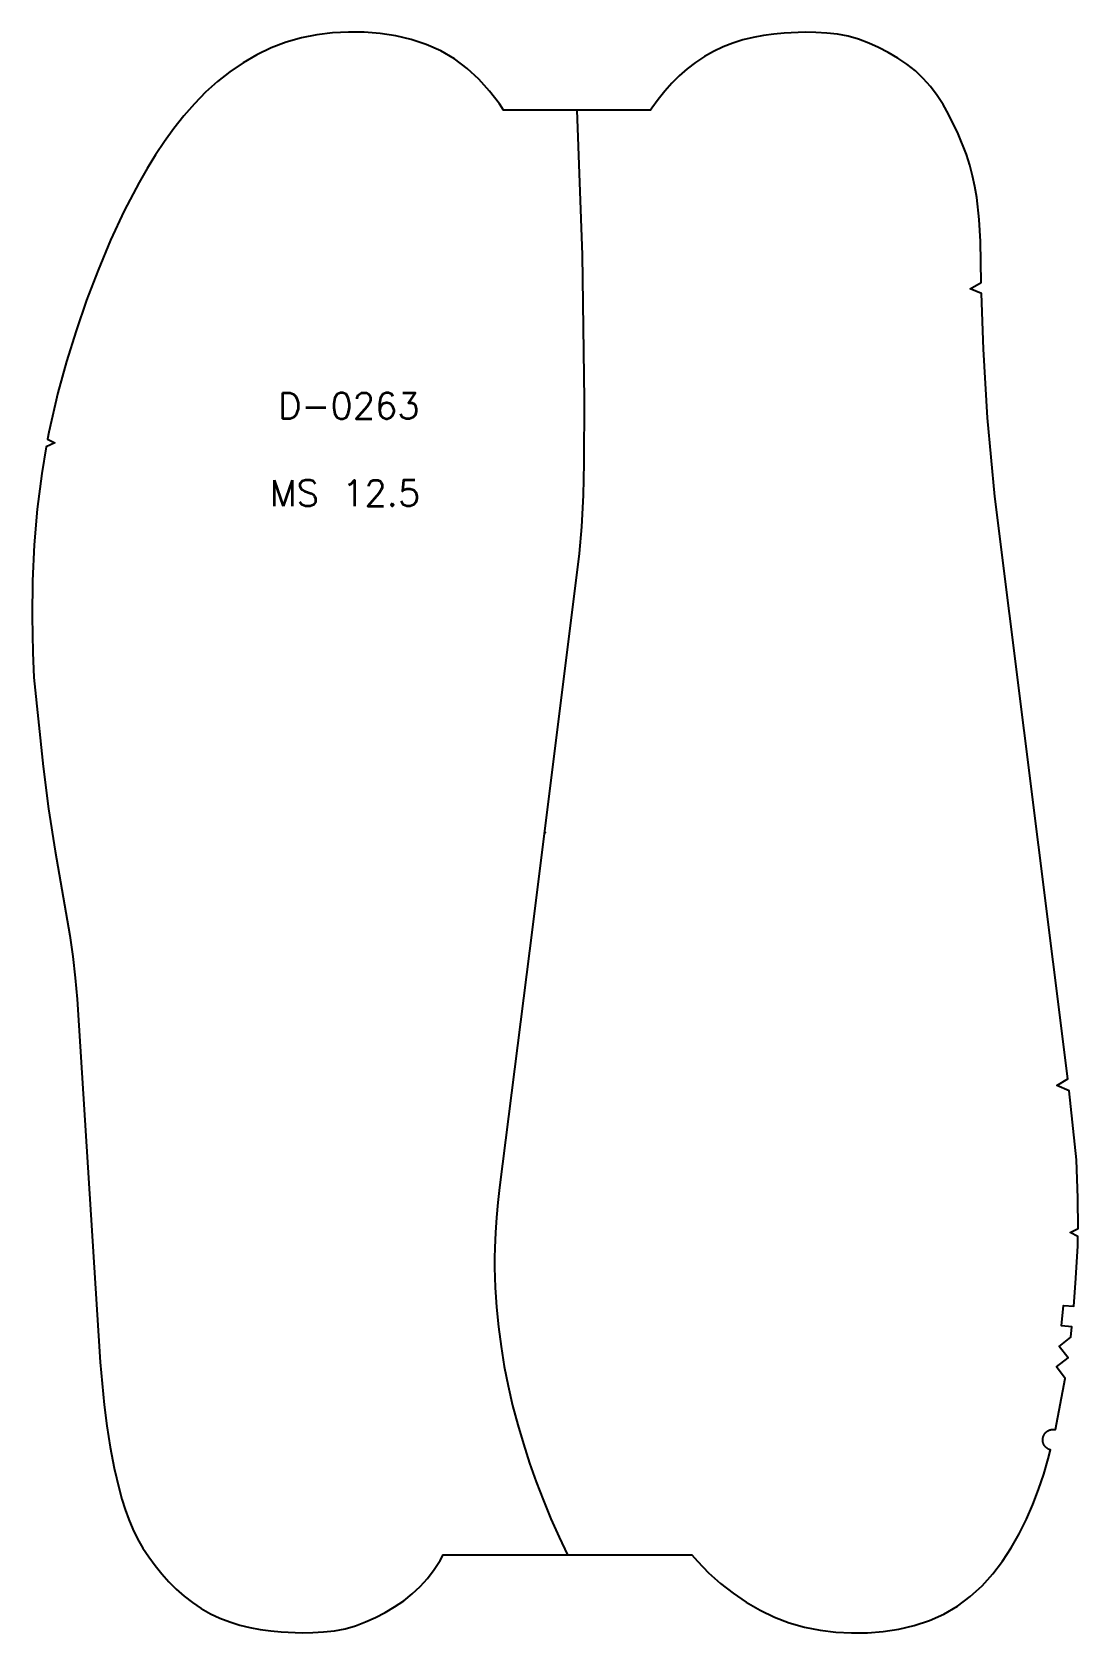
# Model space of a CAD drawing. Extents: x -3600 to 4663, y 5 to 334.
# Drawn here: x 3240.7 to 3441.6, y 4.9 to 312.4 of the extents above; entities that cross this region are included whole.
import ezdxf

# ---------------------------------------------------------------- set-up
doc = ezdxf.new("R2010")
doc.units = 0
doc.layers.add('DEFAULT', color=7, linetype='CONTINUOUS')
doc.styles.add('MTXPL_ARIAL', font='txt.shx', dxfattribs={"height": 0.2})

# ---------------------------------------------------------------- blocks, each defined once
blk = doc.blocks.new('*X2')
at = {"layer": 'DEFAULT', "color": 7, "style": 'MTXPL_ARIAL'}
for s, p in [('D-0263', (3287.93, 238.09)), ('MS 12.5', (3286.37, 221.34))]:
    blk.add_text(s, height=5, dxfattribs=at).set_placement(p)

msp = doc.modelspace()

# ---------------------------------------------------------------- linework, layer by layer
at = {"layer": 'DEFAULT', "color": 7}
msp.add_lwpolyline([(3307.54, 312.07), (3304.5, 312.32), (3301.47, 312.37), (3298.43, 312.22), (3295.41, 311.84), (3292.43, 311.24), (3289.5, 310.4), (3286.65, 309.32), (3283.89, 308), (3281.25, 306.48), (3278.71, 304.75), (3276.3, 302.85), (3274.02, 300.8), (3271.87, 298.6), (3269.84, 296.28), (3267.93, 293.86), (3266.13, 291.36), (3264.42, 288.79), (3262.79, 286.16), (3261.25, 283.49), (3258.38, 278), (3255.78, 272.38), (3253.39, 266.66), (3251.18, 260.87), (3249.14, 255.01), (3247.29, 249.1), (3245.65, 243.11), (3243.9, 235.52), (3243.67, 234.21), (3245.07, 233.5), (3243.41, 232.74), (3242.56, 227.56), (3241.71, 220.73), (3241.13, 213.87), (3240.79, 206.99), (3240.69, 200.1), (3240.82, 193.22), (3241.06, 188.44), (3242.86, 171.33), (3243.88, 163.18), (3245.15, 155.07), (3247.96, 138.89), (3248.53, 134.82), (3249.01, 130.74), (3249.39, 126.65), (3253.8, 56.96), (3254.57, 48.76), (3255.08, 44.68), (3255.71, 40.62), (3256.48, 36.58), (3257.42, 32.58), (3257.96, 30.59), (3258.56, 28.63), (3259.26, 26.71), (3260.05, 24.83), (3260.97, 23), (3261.99, 21.23), (3263.11, 19.53), (3264.32, 17.87), (3265.6, 16.29), (3266.95, 14.77), (3268.39, 13.33), (3269.91, 11.99), (3271.52, 10.75), (3273.2, 9.63), (3274.96, 8.63), (3276.79, 7.77), (3278.67, 7.04), (3280.59, 6.44), (3282.55, 5.96), (3284.53, 5.6), (3286.53, 5.34), (3288.53, 5.16), (3292.55, 4.92), (3294.63, 4.99), (3296.7, 5.12), (3298.77, 5.35), (3300.82, 5.73), (3302.81, 6.31), (3304.77, 7.05), (3306.67, 7.91), (3308.52, 8.88), (3310.33, 9.94), (3312.07, 11.11), (3313.71, 12.41), (3315.25, 13.84), (3316.65, 15.41), (3317.92, 17.09), (3319.07, 18.86), (3319.68, 19.92), (3367.42, 19.92), (3368.49, 18.7), (3370.64, 16.5), (3372.92, 14.44), (3375.33, 12.54), (3377.87, 10.82), (3380.52, 9.29), (3383.27, 7.98), (3386.12, 6.89), (3389.05, 6.05), (3392.03, 5.45), (3395.05, 5.08), (3398.09, 4.92), (3401.13, 4.98), (3404.16, 5.22), (3407.17, 5.68), (3410.14, 6.36), (3413.03, 7.29), (3415.83, 8.52), (3418.46, 10.06), (3420.9, 11.9), (3423.15, 13.99), (3425.2, 16.27), (3427.07, 18.72), (3428.76, 21.3), (3430.29, 23.98), (3431.67, 26.75), (3432.9, 29.58), (3434, 32.48), (3434.99, 35.41), (3435.87, 38.39), (3436.32, 40.08), (3436.25, 40.1), (3436.18, 40.12), (3436.12, 40.14), (3436.05, 40.16), (3435.99, 40.19), (3435.93, 40.22), (3435.87, 40.25), (3435.81, 40.28), (3435.75, 40.32), (3435.69, 40.36), (3435.63, 40.4), (3435.58, 40.44), (3435.52, 40.48), (3435.47, 40.53), (3435.42, 40.57), (3435.37, 40.62), (3435.32, 40.67), (3435.28, 40.73), (3435.23, 40.78), (3435.19, 40.83), (3435.15, 40.89), (3435.11, 40.95), (3435.08, 41.01), (3435.04, 41.07), (3435.01, 41.13), (3434.98, 41.19), (3434.95, 41.25), (3434.93, 41.32), (3434.91, 41.38), (3434.89, 41.45), (3434.87, 41.52), (3434.85, 41.58), (3434.84, 41.65), (3434.83, 41.72), (3434.82, 41.79), (3434.81, 41.86), (3434.81, 41.93), (3434.8, 42), (3434.8, 42.07), (3434.81, 42.13), (3434.81, 42.2), (3434.82, 42.27), (3434.83, 42.34), (3434.84, 42.41), (3434.86, 42.48), (3434.87, 42.54), (3434.89, 42.61), (3434.91, 42.68), (3434.94, 42.74), (3434.96, 42.8), (3434.99, 42.87), (3435.02, 42.93), (3435.06, 42.99), (3435.09, 43.05), (3435.13, 43.11), (3435.17, 43.17), (3435.21, 43.22), (3435.25, 43.28), (3435.29, 43.33), (3435.34, 43.38), (3435.39, 43.43), (3435.44, 43.48), (3435.49, 43.53), (3435.54, 43.57), (3435.6, 43.61), (3435.65, 43.65), (3435.71, 43.69), (3435.77, 43.73), (3435.83, 43.76), (3435.89, 43.8), (3435.95, 43.83), (3436.02, 43.86), (3436.08, 43.88), (3436.14, 43.91), (3436.21, 43.93), (3436.28, 43.95), (3436.34, 43.96), (3436.41, 43.98), (3436.48, 43.99), (3436.55, 44), (3436.62, 44.01), (3436.69, 44.01), (3436.76, 44.02), (3436.82, 44.02), (3436.89, 44.01), (3436.96, 44.01), (3437.03, 44), (3437.1, 43.99), (3437.17, 43.98), (3437.24, 43.97), (3439.11, 53.79), (3437.42, 56.05), (3439.68, 57.75), (3437.98, 59.95), (3440.18, 61.72), (3440.41, 63.7), (3438.42, 63.92), (3438.79, 67.84), (3440.79, 67.69), (3441.13, 72.07), (3441.55, 79.2), (3441.56, 81.09), (3440.07, 81.86), (3441.58, 82.59), (3441.56, 88.42), (3441.27, 95.79), (3439.88, 109.06), (3437.52, 110.05), (3439.65, 111.32), (3425.58, 223.19), (3424.21, 238.26), (3423.44, 251.48), (3423.04, 262.17), (3420.9, 263.05), (3422.98, 264.29), (3422.84, 272.15), (3422.59, 276.39), (3422.12, 280.61), (3421.78, 282.7), (3421.34, 284.78), (3420.79, 286.83), (3420.14, 288.84), (3418.59, 292.79), (3416.74, 296.6), (3415.69, 298.44), (3414.54, 300.21), (3413.27, 301.88), (3411.87, 303.46), (3410.34, 304.89), (3408.69, 306.18), (3406.95, 307.35), (3405.14, 308.41), (3403.29, 309.38), (3401.39, 310.25), (3399.44, 310.99), (3397.44, 311.56), (3395.39, 311.95), (3393.32, 312.18), (3391.25, 312.3), (3389.17, 312.37), (3385.15, 312.14), (3383.15, 311.95), (3381.16, 311.69), (3379.18, 311.33), (3377.22, 310.85), (3375.29, 310.26), (3373.41, 309.53), (3371.59, 308.66), (3369.83, 307.66), (3368.14, 306.54), (3366.53, 305.31), (3365.01, 303.96), (3363.58, 302.53), (3362.22, 301.01), (3360.94, 299.42), (3359.74, 297.77), (3359.48, 297.37), (3331.23, 297.37), (3330.45, 298.57), (3328.58, 301.02), (3326.52, 303.31), (3324.28, 305.39), (3321.83, 307.23), (3319.2, 308.77), (3316.41, 310), (3313.51, 310.94), (3310.55, 311.62)], close=True, dxfattribs=at)
at = {"layer": 'DEFAULT'}
msp.add_lwpolyline([(3345.35, 297.37), (3346.37, 269.58), (3346.71, 241.76), (3346.7, 229.55), (3346.55, 223.45), (3346.22, 217.37), (3345.78, 212.22), (3336.81, 140.48), (3330.46, 90.49), (3330.15, 87.6), (3329.89, 84.7), (3329.7, 81.8), (3329.58, 78.89), (3329.54, 76.99), (3329.54, 75.1), (3329.58, 73.2), (3329.65, 71.3), (3329.75, 69.4), (3329.89, 67.5), (3330.27, 63.7), (3330.77, 59.91), (3331.4, 56.13), (3332.14, 52.37), (3333, 48.63), (3333.98, 44.91), (3335.06, 41.22), (3336.24, 37.56), (3337.52, 33.94), (3338.9, 30.36), (3340.36, 26.83), (3341.91, 23.35), (3343.55, 19.92)], dxfattribs=at)
msp.add_point((3339.23, 158.65), dxfattribs=at)

# ---------------------------------------------------------------- block references
at = {"layer": 'DEFAULT', "color": 7}
msp.add_blockref('*X2', (0, 0), dxfattribs=at)

doc.saveas('drawing.dxf')
